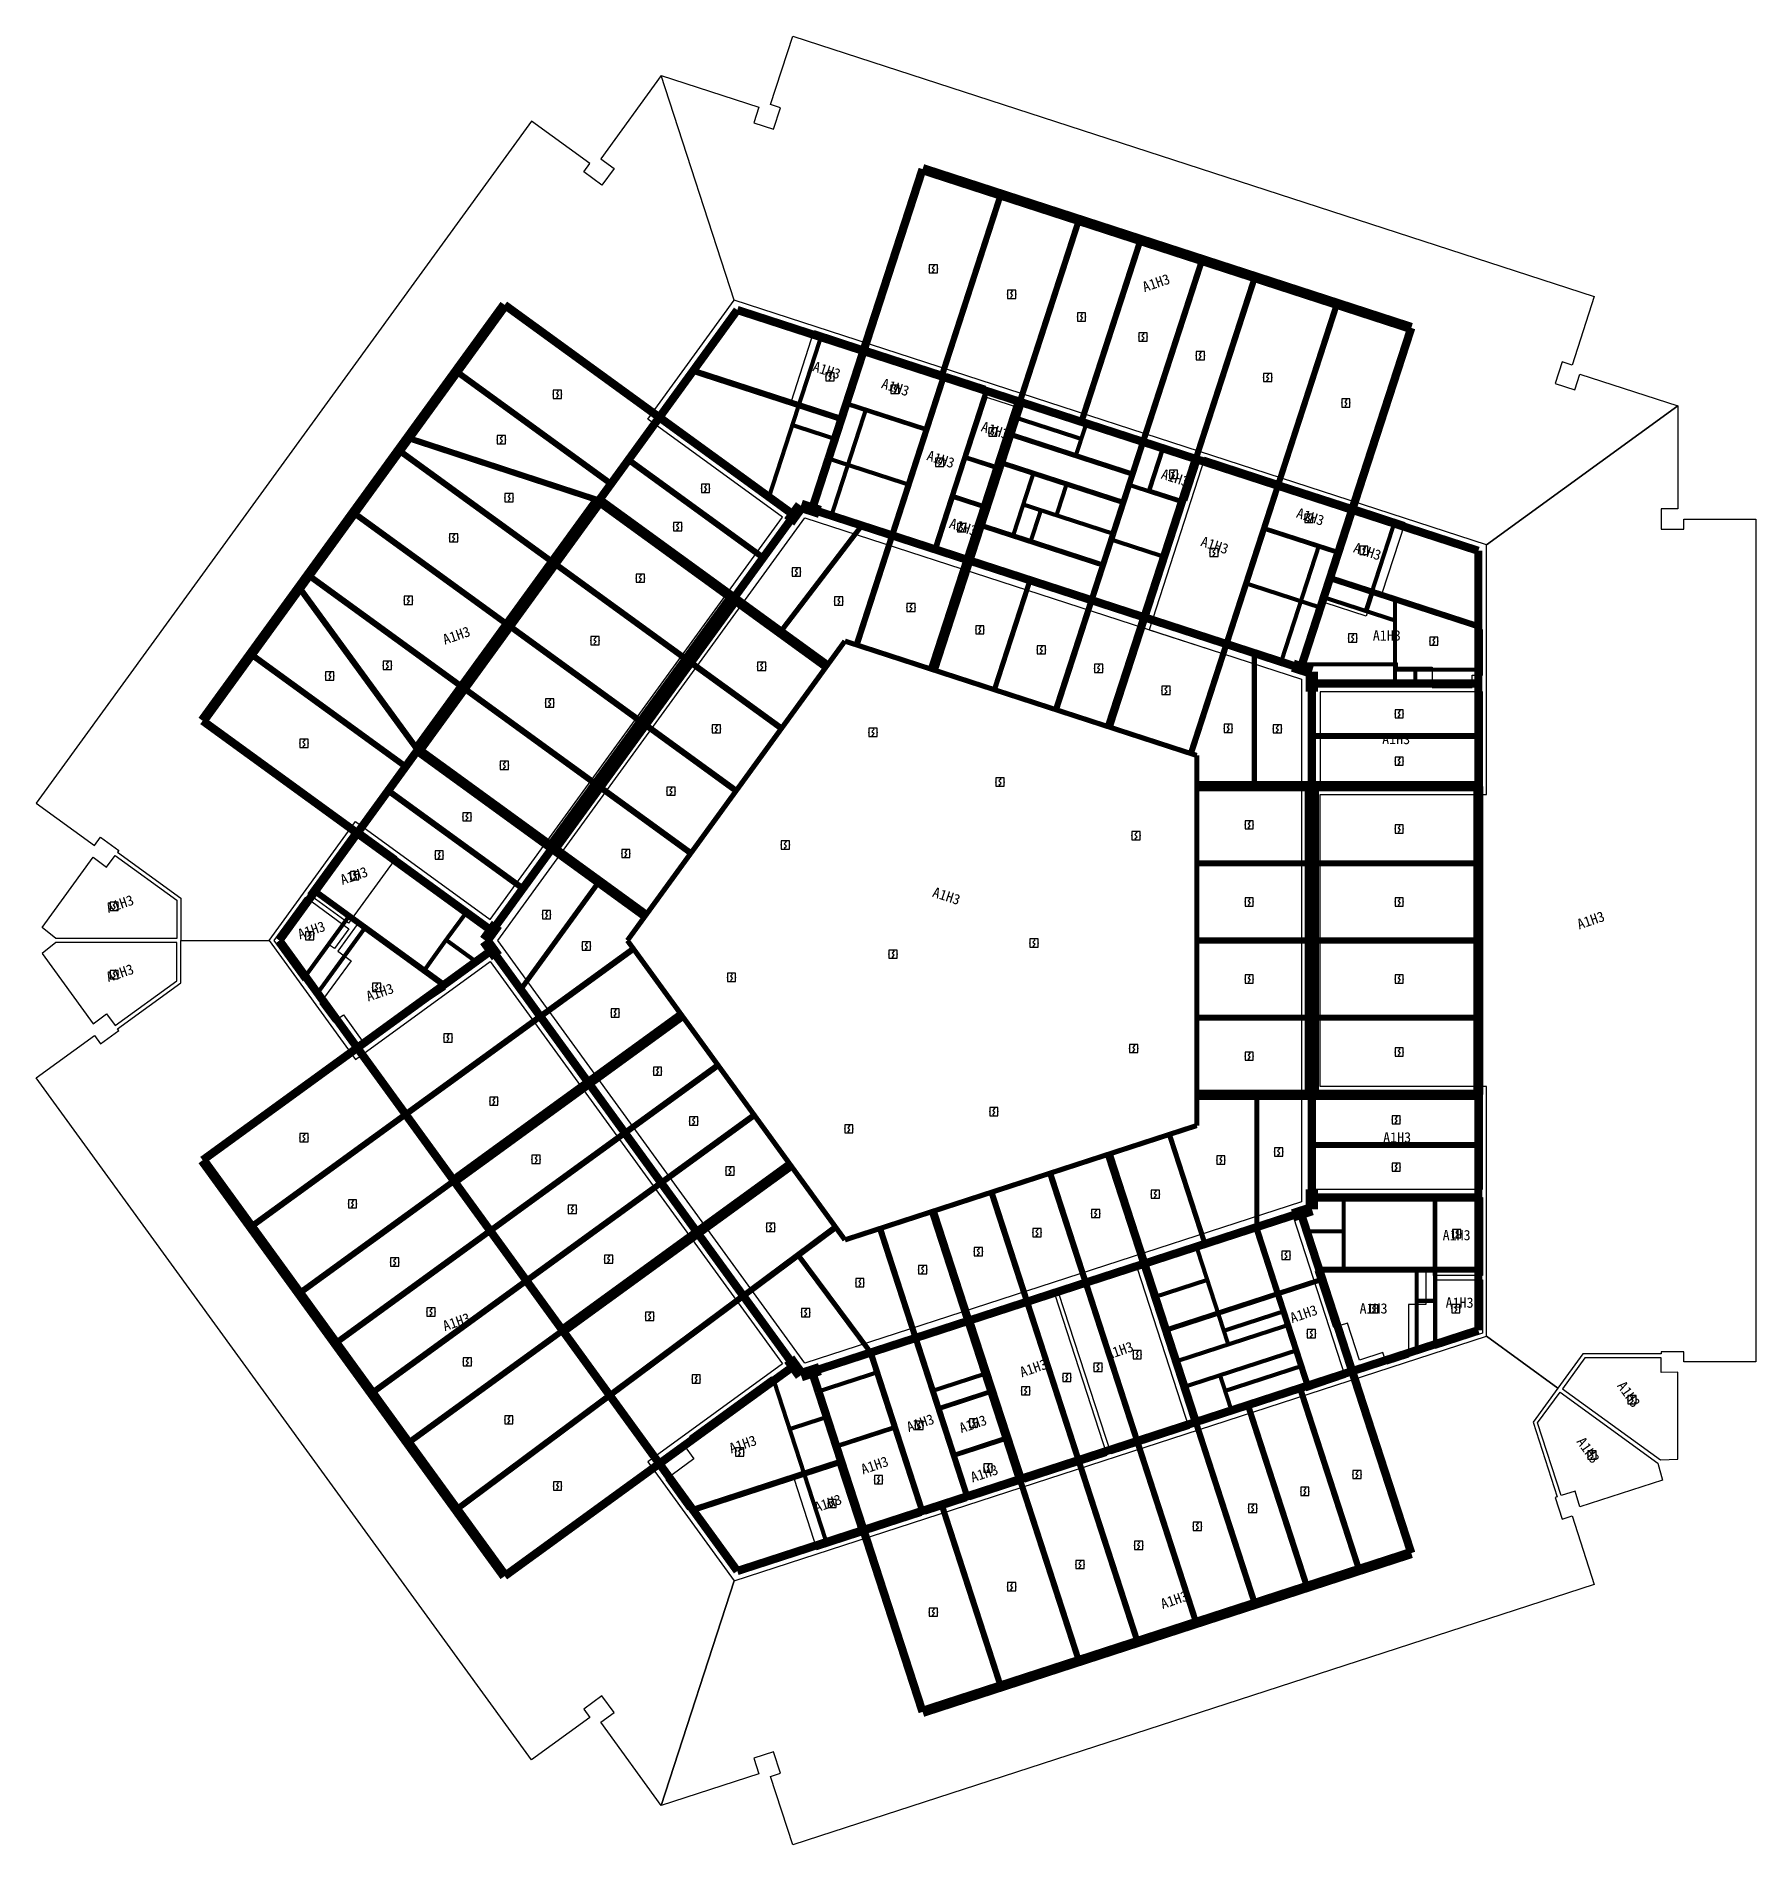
# Model space of a CAD drawing. Header units: millimetres. Extents: x -88739 to 368410, y -228718 to 266592.
# Drawn here: x 219999 to 303663, y -43984 to 43984 of the extents above; entities that cross this region are included whole.
import ezdxf
from ezdxf.enums import TextEntityAlignment as Align

# ---------------------------------------------------------------- set-up
doc = ezdxf.new("R2010")
doc.units = ezdxf.units.MM
doc.header["$LTSCALE"] = 1000
doc.header["$MEASUREMENT"] = 0
doc.layers.get('0').update_dxf_attribs({"color": 8})
for name, color, linetype in [('beam-concrete-1000mm', 7, 'Continuous'), ('beam-concrete-100mm', 7, 'Continuous'), ('beam-concrete-400mm', 7, 'Continuous'), ('beam-concrete-500mm', 7, 'Continuous'), ('beam-concrete-600mm', 7, 'Continuous'), ('beam-concrete-700mm', 7, 'Continuous'), ('beam-concrete-800mm', 7, 'Continuous'), ('beam-concrete-900mm', 7, 'Continuous'), ('E-EQUIP', 4, 'Continuous'), ('Timeislife-Room', 6, 'Continuous'), ('wall', 53, 'Continuous')]:
    doc.layers.add(name, color=color, linetype=linetype)
doc.styles.add('XC00', font='SimSun.ttf')

msp = doc.modelspace()

# ---------------------------------------------------------------- texts
at = {"layer": 'Timeislife-Room', "style": 'XC00'}
for rotation, p in [(18.87165, (274486, 31984)), (342, (258464, 27734)), (342, (261804, 26906)), (342, (266653, 24808)), (342, (264011, 23405)), (342, (275412, 22503)), (342, (265104, 20104)), (342, (281991, 20608)), (342, (277338, 19224)), (342, (284766, 18920)), (18.87165, (240446, 14839)), (18.87165, (235462, 3151)), (18.87165, (224076, 1779)), (342, (264288, 2164)), (18.87165, (233393, 502)), (18.87165, (295633, 985)), (18.87165, (224076, -1581)), (18.87165, (236722, -2521)), (18.87165, (240446, -18552)), (18.87165, (281666, -18161)), (18.87165, (272709, -19943)), (18.87165, (268519, -20797)), (305.12835, (297482, -22072)), (18.87165, (263014, -23468)), (18.87165, (265574, -23517)), (18.87165, (254379, -24502)), (305.12835, (295507, -24790)), (18.87165, (260791, -25524)), (18, (266126, -25917)), (18.87165, (258521, -27371)), (18.87165, (275369, -32071))]:
    msp.add_text('A1H3', height=500, rotation=rotation, dxfattribs=at).set_placement(p, align=Align.MIDDLE)
for p in [(285709, 14834), (286163, 9797), (286210, -9579), (289106, -14333), (289250, -17617), (285065, -17899)]:
    msp.add_text('A1H3', height=500, dxfattribs=at).set_placement(p, align=Align.MIDDLE)

# ---------------------------------------------------------------- blocks, each defined once
blk = doc.blocks.new('FA-08-智能型点型感烟探测器')
at = {"color": 6}
for p, q in [((0.53, 1.59), (-0.53, 0.53)), ((-0.53, 0.53), (0.53, -0.53)), ((-0.53, -1.59), (0.53, -0.53))]:
    blk.add_line(p, q, dxfattribs=at)
blk.add_lwpolyline([(-2, -2), (2, -2), (2, 2), (-2, 2)], close=True)
for p in [(-2, 0), (0, 2), (2, 0), (0, -2)]:
    blk.add_point(p)

# ---------------------------------------------------------------- linework, layer by layer
at = {"layer": 'beam-concrete-1000mm'}
for points in [[(260249, 28673, 400, 400, 0), (264053, 27437, 400, 400, 0)], [(263312, 24839, 300, 300, 0), (264145, 27407, 300, 300, 0)], [(264053, 27437, 400, 400, 0), (264145, 27407, 400, 400, 0)], [(264145, 27407, 400, 400, 0), (266237, 26727, 400, 400, 0)], [(266237, 26727, 400, 400, 0), (267857, 26201, 400, 400, 0)], [(267612, 25445, 500, 500, 0), (267857, 26201, 500, 500, 0)], [(267857, 26201, 400, 400, 0), (270853, 25228, 400, 400, 0)], [(267347, 24632, 500, 500, 0), (267612, 25445, 500, 500, 0)], [(262447, 22173, 300, 300, 0), (263312, 24839, 300, 300, 0)], [(266899, 23253, 500, 500, 0), (267347, 24632, 500, 500, 0)], [(270853, 25228, 400, 400, 0), (271091, 25150, 400, 400, 0)], [(271091, 25150, 400, 400, 0), (273849, 24254, 400, 400, 0)], [(273339, 22685, 300, 300, 0), (273849, 24254, 300, 300, 0)], [(273849, 24254, 400, 400, 0), (274806, 23943, 400, 400, 0)], [(274806, 23943, 400, 400, 0), (276417, 23420, 400, 400, 0)], [(266188, 21062, 500, 500, 0), (266806, 22964, 500, 500, 0)], [(266806, 22964, 500, 500, 0), (266899, 23253, 500, 500, 0)], [(276417, 23420, 400, 400, 0), (280411, 22122, 400, 400, 0)], [(261645, 19703, 300, 300, 0), (262447, 22173, 300, 300, 0)], [(272891, 21306, 300, 300, 0), (273169, 22162, 300, 300, 0)], [(273169, 22162, 300, 300, 0), (273339, 22685, 300, 300, 0)], [(279731, 20030, 300, 300, 0), (280411, 22122, 300, 300, 0)], [(280411, 22122, 400, 400, 0), (284025, 20948, 400, 400, 0)], [(245175, 18367, 600, 600, 0), (247379, 21401, 600, 600, 0)], [(247379, 21401, 500, 500, 0), (253932, 16640, 500, 500, 0)], [(265910, 20209, 500, 500, 0), (266188, 21062, 500, 500, 0)], [(272397, 19784, 300, 300, 0), (272891, 21306, 300, 300, 0)], [(265354, 18497, 500, 500, 0), (265910, 20209, 500, 500, 0)], [(259916, 14376, 300, 300, 0), (261645, 19703, 300, 300, 0)], [(271902, 18262, 300, 300, 0), (272304, 19499, 300, 300, 0)], [(272304, 19499, 300, 300, 0), (272397, 19784, 300, 300, 0)], [(278866, 17367, 300, 300, 0), (279731, 20030, 300, 300, 0)], [(242971, 15334, 600, 600, 0), (245175, 18367, 600, 600, 0)], [(245175, 18367, 300, 300, 0), (251728, 13606, 300, 300, 0)], [(263624, 13171, 500, 500, 0), (265354, 18497, 500, 500, 0)], [(271346, 16551, 300, 300, 0), (271902, 18262, 300, 300, 0)], [(251728, 13606, 700, 700, 0), (253932, 16640, 700, 700, 0)], [(253932, 16640, 500, 500, 0), (256197, 14994, 500, 500, 0)], [(277908, 14418, 300, 300, 0), (278866, 17367, 300, 300, 0)], [(269615, 11225, 300, 300, 0), (271346, 16551, 300, 300, 0)], [(272183, 10390, 400, 400, 0), (273914, 15716, 400, 400, 0)], [(240767, 12300, 600, 600, 0), (242971, 15334, 600, 600, 0)], [(242971, 15334, 300, 300, 0), (249524, 10573, 300, 300, 0)], [(256197, 14994, 500, 500, 0), (258463, 13349, 500, 500, 0)], [(276178, 9092, 300, 300, 0), (277908, 14418, 300, 300, 0)], [(249524, 10573, 700, 700, 0), (251728, 13606, 700, 700, 0)], [(251728, 13606, 300, 300, 0), (256258, 10315, 300, 300, 0)], [(238562, 9266, 600, 600, 0), (240767, 12300, 600, 600, 0)], [(240767, 12300, 300, 300, 0), (247320, 7539, 300, 300, 0)], [(247320, 7539, 700, 700, 0), (249524, 10573, 700, 700, 0)], [(249524, 10573, 300, 300, 0), (254054, 7281, 300, 300, 0)], [(238562, 9266, 500, 500, 0), (245115, 4505, 500, 500, 0)], [(245115, 4505, 700, 700, 0), (247320, 7539, 700, 700, 0)], [(247320, 7539, 300, 300, 0), (251850, 4247, 300, 300, 0)], [(276463, 7500, 500, 500, 0), (279263, 7500, 500, 500, 0)], [(279263, 7500, 500, 500, 0), (282063, 7500, 500, 500, 0)], [(282063, 3750, 700, 700, 0), (282063, 7500, 700, 700, 0)], [(282063, 7500, 500, 500, 0), (290163, 7500, 500, 500, 0)], [(290163, 3750, 500, 500, 0), (290163, 7500, 500, 500, 0)], [(245115, 4505, 500, 500, 0), (247381, 2859, 500, 500, 0)], [(276463, 3750, 300, 300, 0), (282063, 3750, 300, 300, 0)], [(282063, 0, 700, 700, 0), (282063, 3750, 700, 700, 0)], [(282063, 3750, 300, 300, 0), (290163, 3750, 300, 300, 0)], [(290163, 0, 500, 500, 0), (290163, 3750, 500, 500, 0)], [(247381, 2859, 500, 500, 0), (249646, 1213, 500, 500, 0)], [(276463, 0, 300, 300, 0), (282063, 0, 300, 300, 0)], [(282063, -3750, 700, 700, 0), (282063, 0, 700, 700, 0)], [(282063, 0, 300, 300, 0), (290163, 0, 300, 300, 0)], [(290163, -3750, 500, 500, 0), (290163, 0, 500, 500, 0)], [(242413, -785, 400, 400, 0), (243573, -2382, 400, 400, 0)], [(244528, -3696, 300, 300, 0), (249058, -404, 300, 300, 0)], [(243573, -2382, 400, 400, 0), (244528, -3696, 400, 400, 0)], [(244528, -3696, 400, 400, 0), (246879, -6932, 400, 400, 0)], [(246879, -6932, 500, 500, 0), (251409, -3640, 500, 500, 0)], [(282063, -7500, 700, 700, 0), (282063, -3750, 700, 700, 0)], [(290163, -7500, 500, 500, 0), (290163, -3750, 500, 500, 0)], [(237975, -8457, 300, 300, 0), (244528, -3696, 300, 300, 0)], [(276463, -3750, 300, 300, 0), (282063, -3750, 300, 300, 0)], [(282063, -3750, 300, 300, 0), (290163, -3750, 300, 300, 0)], [(235623, -5221, 400, 400, 0), (237975, -8457, 400, 400, 0)], [(248642, -9359, 300, 300, 0), (253173, -6067, 300, 300, 0)], [(240326, -11693, 500, 500, 0), (246879, -6932, 500, 500, 0)], [(246879, -6932, 400, 400, 0), (248642, -9359, 400, 400, 0)], [(276463, -7500, 500, 500, 0), (279382, -7500, 500, 500, 0)], [(279382, -7500, 500, 500, 0), (282063, -7500, 500, 500, 0)], [(282063, -7500, 500, 500, 0), (290163, -7500, 500, 500, 0)], [(237975, -8457, 400, 400, 0), (240326, -11693, 400, 400, 0)], [(250405, -11786, 300, 300, 0), (254936, -8494, 300, 300, 0)], [(242089, -14120, 300, 300, 0), (248642, -9359, 300, 300, 0)], [(248642, -9359, 400, 400, 0), (250405, -11786, 400, 400, 0)], [(272183, -10390, 400, 400, 0), (273914, -15716, 400, 400, 0)], [(252169, -14213, 500, 500, 0), (256699, -10922, 500, 500, 0)], [(269330, -11317, 300, 300, 0), (271061, -16643, 300, 300, 0)], [(240326, -11693, 400, 400, 0), (242089, -14120, 400, 400, 0)], [(243852, -16547, 300, 300, 0), (250405, -11786, 300, 300, 0)], [(250405, -11786, 400, 400, 0), (252169, -14213, 400, 400, 0)], [(266477, -12244, 300, 300, 0), (268207, -17570, 300, 300, 0)], [(263624, -13171, 400, 400, 0), (265354, -18497, 400, 400, 0)], [(279382, -13939, 400, 400, 0), (281140, -13368, 400, 400, 0)], [(242089, -14120, 400, 400, 0), (243852, -16547, 400, 400, 0)], [(245616, -18974, 500, 500, 0), (252169, -14213, 500, 500, 0)], [(252169, -14213, 400, 400, 0), (254402, -17287, 400, 400, 0)], [(257070, -15301, 300, 300, 0), (258894, -13943, 300, 300, 0)], [(261056, -14006, 300, 300, 0), (262786, -19332, 300, 300, 0)], [(276862, -14758, 400, 400, 0), (279382, -13939, 400, 400, 0)], [(273914, -15716, 400, 400, 0), (276450, -14892, 400, 400, 0)], [(276450, -14892, 400, 400, 0), (276862, -14758, 400, 400, 0)], [(254402, -17287, 300, 300, 0), (257070, -15301, 300, 300, 0)], [(271061, -16643, 400, 400, 0), (273914, -15716, 400, 400, 0)], [(273914, -15716, 400, 400, 0), (274439, -17332, 400, 400, 0)], [(243852, -16547, 400, 400, 0), (245616, -18974, 400, 400, 0)], [(268207, -17570, 400, 400, 0), (271061, -16643, 400, 400, 0)], [(271061, -16643, 300, 300, 0), (273564, -24347, 300, 300, 0)], [(247904, -22123, 300, 300, 0), (254402, -17287, 300, 300, 0)], [(254402, -17287, 400, 400, 0), (256635, -20360, 400, 400, 0)], [(265354, -18497, 400, 400, 0), (268207, -17570, 400, 400, 0)], [(268207, -17570, 300, 300, 0), (270710, -25274, 300, 300, 0)], [(274439, -17332, 400, 400, 0), (274964, -18948, 400, 400, 0)], [(262786, -19332, 400, 400, 0), (265354, -18497, 400, 400, 0)], [(265354, -18497, 400, 400, 0), (266189, -21065, 400, 400, 0)], [(245616, -18974, 400, 400, 0), (247904, -22123, 400, 400, 0)], [(260599, -20042, 400, 400, 0), (262786, -19332, 400, 400, 0)], [(262786, -19332, 300, 300, 0), (263621, -21900, 300, 300, 0)], [(274964, -18948, 400, 400, 0), (275459, -20471, 400, 400, 0)], [(258128, -20845, 400, 400, 0), (260599, -20042, 400, 400, 0)], [(266189, -21065, 400, 400, 0), (266465, -21917, 400, 400, 0)], [(275459, -20471, 400, 400, 0), (275861, -21708, 400, 400, 0)], [(281885, -21643, 400, 400, 0), (284025, -20948, 400, 400, 0)], [(247904, -22123, 400, 400, 0), (250318, -25446, 400, 400, 0)], [(263621, -21900, 300, 300, 0), (263897, -22751, 300, 300, 0)], [(266465, -21917, 400, 400, 0), (267212, -24215, 400, 400, 0)], [(275861, -21708, 400, 400, 0), (276417, -23420, 400, 400, 0)], [(278953, -22596, 400, 400, 0), (281489, -21772, 400, 400, 0)], [(281489, -21772, 400, 400, 0), (281885, -21643, 400, 400, 0)], [(263897, -22751, 300, 300, 0), (264644, -25049, 300, 300, 0)], [(276417, -23420, 400, 400, 0), (278152, -22856, 400, 400, 0)], [(278152, -22856, 400, 400, 0), (278953, -22596, 400, 400, 0)], [(273564, -24347, 400, 400, 0), (276417, -23420, 400, 400, 0)], [(267212, -24215, 400, 400, 0), (267857, -26201, 400, 400, 0)], [(270710, -25274, 400, 400, 0), (273564, -24347, 400, 400, 0)], [(264644, -25049, 300, 300, 0), (265289, -27035, 300, 300, 0)], [(267857, -26201, 400, 400, 0), (270710, -25274, 400, 400, 0)], [(265289, -27035, 400, 400, 0), (267857, -26201, 400, 400, 0)], [(263102, -27746, 400, 400, 0), (264053, -27437, 400, 400, 0)], [(264053, -27437, 400, 400, 0), (265289, -27035, 400, 400, 0)], [(260249, -28673, 400, 400, 0), (263102, -27746, 400, 400, 0)]]:
    msp.add_lwpolyline(points, format="xyseb", dxfattribs=at)
at = {"layer": 'beam-concrete-100mm'}
msp.add_lwpolyline([(282063, -12500, 100, 100, 0), (283609, -12500, 100, 100, 0)], format="xyseb", dxfattribs=at)
at = {"layer": 'beam-concrete-400mm'}
for points in [[(257103, 26038, 200, 200, 0), (258178, 29346, 200, 200, 0)], [(259491, 23133, 200, 200, 0), (260357, 25799, 200, 200, 0)], [(267612, 25445, 200, 200, 0), (270845, 24395, 200, 200, 0)], [(256789, 25070, 200, 200, 0), (258860, 24397, 200, 200, 0)], [(274126, 21851, 200, 200, 0), (274806, 23943, 200, 200, 0)], [(258688, 20663, 200, 200, 0), (259491, 23133, 200, 200, 0)], [(265185, 23491, 200, 200, 0), (266806, 22964, 200, 200, 0)], [(273169, 22162, 200, 200, 0), (274126, 21851, 200, 200, 0)], [(264567, 21589, 200, 200, 0), (266188, 21062, 200, 200, 0)], [(274126, 21851, 200, 200, 0), (275737, 21327, 200, 200, 0)], [(284987, 16964, 200, 200, 0), (286066, 20284, 200, 200, 0)], [(272304, 19499, 200, 200, 0), (274872, 18664, 200, 200, 0)], [(281528, 16502, 200, 200, 0), (282393, 19165, 200, 200, 0)], [(282642, 16691, 200, 200, 0), (284683, 16028, 200, 200, 0)], [(284683, 16028, 200, 200, 0), (284987, 16964, 200, 200, 0)], [(280570, 13553, 200, 200, 0), (281528, 16502, 200, 200, 0)], [(284683, 16028, 200, 200, 0), (286112, 15564, 200, 200, 0)], [(287094, 12500, 200, 200, 0), (287094, 13171, 200, 200, 0)], [(239941, 30, 200, 200, 0), (241396, -1027, 200, 200, 0)], [(288063, -16011, 200, 200, 0), (288063, -12500, 200, 200, 0)], [(281816, -14150, 200, 200, 0), (283609, -14150, 200, 200, 0)], [(287166, -17527, 200, 200, 0), (288063, -17527, 200, 200, 0)], [(277779, -18982, 200, 200, 0), (280711, -18029, 200, 200, 0)], [(258058, -21932, 200, 200, 0), (260912, -21005, 200, 200, 0)], [(263621, -21900, 200, 200, 0), (266189, -21065, 200, 200, 0)], [(277843, -21905, 200, 200, 0), (281576, -20692, 200, 200, 0)], [(263897, -22751, 200, 200, 0), (266465, -21917, 200, 200, 0)], [(256656, -23764, 200, 200, 0), (258463, -23177, 200, 200, 0)], [(258923, -24593, 200, 200, 0), (261776, -23665, 200, 200, 0)], [(264644, -25049, 200, 200, 0), (267212, -24215, 200, 200, 0)], [(257361, -25932, 200, 200, 0), (258442, -29260, 200, 200, 0)]]:
    msp.add_lwpolyline(points, format="xyseb", dxfattribs=at)
at = {"layer": 'beam-concrete-500mm'}
for points in [[(259415, 26105, 200, 200, 0), (260357, 25799, 200, 200, 0)], [(260357, 25799, 200, 200, 0), (263312, 24839, 200, 200, 0)], [(270845, 24395, 200, 200, 0), (271091, 25150, 200, 200, 0)], [(270581, 23581, 200, 200, 0), (270845, 24395, 200, 200, 0)], [(258548, 23439, 200, 200, 0), (259491, 23133, 200, 200, 0)], [(259491, 23133, 200, 200, 0), (262447, 22173, 200, 200, 0)], [(268022, 21206, 200, 200, 0), (268516, 22727, 200, 200, 0)], [(269639, 20680, 200, 200, 0), (270133, 22202, 200, 200, 0)], [(267527, 19684, 200, 200, 0), (268022, 21206, 200, 200, 0)], [(268022, 21206, 200, 200, 0), (268878, 20927, 200, 200, 0)], [(268383, 19406, 200, 200, 0), (268878, 20927, 200, 200, 0)], [(268878, 20927, 200, 200, 0), (269639, 20680, 200, 200, 0)], [(269639, 20680, 200, 200, 0), (272397, 19784, 200, 200, 0)], [(279731, 20030, 200, 200, 0), (282393, 19165, 200, 200, 0)], [(282393, 19165, 200, 200, 0), (283345, 18855, 200, 200, 0)], [(278866, 17367, 200, 200, 0), (281528, 16502, 200, 200, 0)], [(281528, 16502, 200, 200, 0), (282480, 16192, 200, 200, 0)], [(281584, 13434, 200, 200, 0), (286112, 13434, 200, 200, 0)], [(286112, 13171, 200, 200, 0), (287094, 13171, 200, 200, 0)], [(287094, 13171, 200, 200, 0), (290163, 13171, 200, 200, 0)], [(233095, -1740, 200, 200, 0), (235224, 1190, 200, 200, 0)], [(239941, 30, 200, 200, 0), (240930, 1365, 200, 200, 0)], [(233689, -2559, 200, 200, 0), (236002, 625, 200, 200, 0)], [(238876, -1463, 200, 200, 0), (239941, 30, 200, 200, 0)], [(283609, -14150, 200, 200, 0), (283609, -12500, 200, 200, 0)], [(283609, -16011, 200, 200, 0), (283609, -14150, 200, 200, 0)], [(276450, -14892, 200, 200, 0), (276975, -16508, 200, 200, 0)], [(274439, -17332, 200, 200, 0), (276975, -16508, 200, 200, 0)], [(276975, -16508, 200, 200, 0), (277500, -18124, 200, 200, 0)], [(287166, -17527, 200, 200, 0), (287166, -16011, 200, 200, 0)], [(288063, -17527, 200, 200, 0), (288063, -16011, 200, 200, 0)], [(287166, -19927, 200, 200, 0), (287166, -17527, 200, 200, 0)], [(288063, -19636, 200, 200, 0), (288063, -17527, 200, 200, 0)], [(277500, -18124, 200, 200, 0), (277779, -18982, 200, 200, 0)], [(277779, -18982, 200, 200, 0), (277995, -19647, 200, 200, 0)], [(277995, -19647, 200, 200, 0), (280927, -18695, 200, 200, 0)], [(275459, -20471, 200, 200, 0), (277995, -19647, 200, 200, 0)], [(277596, -21144, 200, 200, 0), (281329, -19931, 200, 200, 0)], [(275861, -21708, 200, 200, 0), (277596, -21144, 200, 200, 0)], [(277596, -21144, 200, 200, 0), (277843, -21905, 200, 200, 0)], [(277843, -21905, 200, 200, 0), (278152, -22856, 200, 200, 0)]]:
    msp.add_lwpolyline(points, format="xyseb", dxfattribs=at)
at = {"layer": 'beam-concrete-600mm'}
for points in [[(256789, 25070, 200, 200, 0), (257103, 26038, 200, 200, 0)], [(255652, 21571, 200, 200, 0), (256789, 25070, 200, 200, 0)], [(267347, 24632, 250, 250, 0), (270581, 23581, 250, 250, 0)], [(266899, 23253, 250, 250, 0), (268516, 22727, 250, 250, 0)], [(270581, 23581, 250, 250, 0), (273339, 22685, 250, 250, 0)], [(268516, 22727, 250, 250, 0), (270133, 22202, 250, 250, 0)], [(270133, 22202, 250, 250, 0), (272891, 21306, 250, 250, 0)], [(256197, 14994, 250, 250, 0), (260167, 20183, 250, 250, 0)], [(265910, 20209, 250, 250, 0), (267527, 19684, 250, 250, 0)], [(267527, 19684, 250, 250, 0), (268383, 19406, 250, 250, 0)], [(268383, 19406, 250, 250, 0), (271902, 18262, 250, 250, 0)], [(266620, 12198, 250, 250, 0), (268350, 17524, 250, 250, 0)], [(286112, 15564, 200, 200, 0), (286112, 16598, 200, 200, 0)], [(286112, 13434, 200, 200, 0), (286112, 15564, 200, 200, 0)], [(279263, 7500, 250, 250, 0), (279263, 13978, 250, 250, 0)], [(286112, 13171, 200, 200, 0), (286112, 13434, 200, 200, 0)], [(286112, 12500, 200, 200, 0), (286112, 13171, 200, 200, 0)], [(243573, -2382, 250, 250, 0), (247381, 2859, 250, 250, 0)], [(279382, -13939, 250, 250, 0), (279382, -7500, 250, 250, 0)], [(275132, -9432, 250, 250, 0), (276862, -14758, 250, 250, 0)], [(257070, -15301, 250, 250, 0), (260599, -20042, 250, 250, 0)], [(255888, -21400, 200, 200, 0), (256656, -23764, 200, 200, 0)], [(256656, -23764, 200, 200, 0), (257361, -25932, 200, 200, 0)]]:
    msp.add_lwpolyline(points, format="xyseb", dxfattribs=at)
at = {"layer": 'beam-concrete-700mm'}
for points in [[(264053, 27437, 300, 300, 0), (266927, 36282, 300, 300, 0)], [(267857, 26201, 300, 300, 0), (270731, 35046, 300, 300, 0)], [(270853, 25228, 300, 300, 0), (273727, 34072, 300, 300, 0)], [(273849, 24254, 300, 300, 0), (276723, 33099, 300, 300, 0)], [(276417, 23420, 300, 300, 0), (279291, 32265, 300, 300, 0)], [(280411, 22122, 300, 300, 0), (283285, 30967, 300, 300, 0)], [(240443, 27677, 300, 300, 0), (247967, 22210, 300, 300, 0)], [(265185, 23491, 250, 250, 0), (266237, 26727, 250, 250, 0)], [(237651, 23834, 300, 300, 0), (245175, 18367, 300, 300, 0)], [(238092, 24441, 300, 300, 0), (247379, 21401, 300, 300, 0)], [(248816, 23379, 300, 300, 0), (255369, 18618, 300, 300, 0)], [(264567, 21589, 250, 250, 0), (265185, 23491, 250, 250, 0)], [(263734, 19024, 250, 250, 0), (264567, 21589, 250, 250, 0)], [(235447, 20800, 300, 300, 0), (242971, 15334, 300, 300, 0)], [(233243, 17766, 300, 300, 0), (240767, 12300, 300, 300, 0)], [(232802, 17159, 300, 300, 0), (238562, 9266, 300, 300, 0)], [(258463, 13349, 250, 250, 0), (259344, 14562, 250, 250, 0)], [(259344, 14562, 250, 250, 0), (259916, 14376, 250, 250, 0)], [(259916, 14376, 250, 250, 0), (263624, 13171, 250, 250, 0)], [(230451, 13923, 300, 300, 0), (237975, 8457, 300, 300, 0)], [(256258, 10315, 250, 250, 0), (258463, 13349, 250, 250, 0)], [(263624, 13171, 250, 250, 0), (266620, 12198, 250, 250, 0)], [(266620, 12198, 250, 250, 0), (269615, 11225, 250, 250, 0)], [(269615, 11225, 250, 250, 0), (272183, 10390, 250, 250, 0)], [(254054, 7281, 250, 250, 0), (256258, 10315, 250, 250, 0)], [(272183, 10390, 250, 250, 0), (276178, 9092, 250, 250, 0)], [(282063, 9944, 300, 300, 0), (290163, 9944, 300, 300, 0)], [(276178, 9092, 250, 250, 0), (276463, 9000, 250, 250, 0)], [(276463, 7500, 250, 250, 0), (276463, 9000, 250, 250, 0)], [(237126, 7289, 300, 300, 0), (243679, 2527, 300, 300, 0)], [(251850, 4247, 250, 250, 0), (254054, 7281, 250, 250, 0)], [(276463, 3750, 250, 250, 0), (276463, 7500, 250, 250, 0)], [(249646, 1213, 250, 250, 0), (251850, 4247, 250, 250, 0)], [(276463, 0, 250, 250, 0), (276463, 3750, 250, 250, 0)], [(248764, 0, 250, 250, 0), (249646, 1213, 250, 250, 0)], [(248764, 0, 250, 250, 0), (249058, -404, 250, 250, 0)], [(276463, -3750, 250, 250, 0), (276463, 0, 250, 250, 0)], [(249058, -404, 250, 250, 0), (251409, -3640, 250, 250, 0)], [(251409, -3640, 250, 250, 0), (253173, -6067, 250, 250, 0)], [(276463, -7500, 250, 250, 0), (276463, -3750, 250, 250, 0)], [(253173, -6067, 250, 250, 0), (254936, -8494, 250, 250, 0)], [(276463, -9000, 250, 250, 0), (276463, -7500, 250, 250, 0)], [(230451, -13923, 300, 300, 0), (237975, -8457, 300, 300, 0)], [(254936, -8494, 250, 250, 0), (256699, -10922, 250, 250, 0)], [(272183, -10390, 250, 250, 0), (275132, -9432, 250, 250, 0)], [(275132, -9432, 250, 250, 0), (276463, -9000, 250, 250, 0)], [(269330, -11317, 250, 250, 0), (272183, -10390, 250, 250, 0)], [(282063, -9944, 300, 300, 0), (290163, -9944, 300, 300, 0)], [(256699, -10922, 250, 250, 0), (258894, -13943, 250, 250, 0)], [(266477, -12244, 250, 250, 0), (269330, -11317, 250, 250, 0)], [(232802, -17159, 300, 300, 0), (240326, -11693, 300, 300, 0)], [(263624, -13171, 250, 250, 0), (266477, -12244, 250, 250, 0)], [(261056, -14006, 250, 250, 0), (263624, -13171, 250, 250, 0)], [(234565, -19587, 300, 300, 0), (242089, -14120, 300, 300, 0)], [(258894, -13943, 250, 250, 0), (259344, -14562, 250, 250, 0)], [(259344, -14562, 250, 250, 0), (261056, -14006, 250, 250, 0)], [(279382, -13939, 250, 250, 0), (280432, -17171, 250, 250, 0)], [(236329, -22014, 300, 300, 0), (243852, -16547, 300, 300, 0)], [(280432, -17171, 250, 250, 0), (282572, -16476, 250, 250, 0)], [(277500, -18124, 250, 250, 0), (280432, -17171, 250, 250, 0)], [(280432, -17171, 250, 250, 0), (280711, -18029, 250, 250, 0)], [(274964, -18948, 250, 250, 0), (277500, -18124, 250, 250, 0)], [(280711, -18029, 250, 250, 0), (280927, -18695, 250, 250, 0)], [(238092, -24441, 300, 300, 0), (245616, -18974, 300, 300, 0)], [(280927, -18695, 250, 250, 0), (281329, -19931, 250, 250, 0)], [(260599, -20042, 300, 300, 0), (260912, -21005, 300, 300, 0)], [(281329, -19931, 250, 250, 0), (281576, -20692, 250, 250, 0)], [(260912, -21005, 300, 300, 0), (261776, -23665, 300, 300, 0)], [(281576, -20692, 250, 250, 0), (281885, -21643, 250, 250, 0)], [(240443, -27677, 300, 300, 0), (247904, -22123, 300, 300, 0)], [(281489, -21772, 300, 300, 0), (284363, -30616, 300, 300, 0)], [(278953, -22596, 300, 300, 0), (281827, -31441, 300, 300, 0)], [(261776, -23665, 300, 300, 0), (263102, -27746, 300, 300, 0)], [(276417, -23420, 300, 300, 0), (279291, -32265, 300, 300, 0)], [(273564, -24347, 300, 300, 0), (276437, -33192, 300, 300, 0)], [(270710, -25274, 300, 300, 0), (273584, -34119, 300, 300, 0)], [(267857, -26201, 300, 300, 0), (270731, -35046, 300, 300, 0)], [(264053, -27437, 300, 300, 0), (266927, -36282, 300, 300, 0)]]:
    msp.add_lwpolyline(points, format="xyseb", dxfattribs=at)
at = {"layer": 'beam-concrete-800mm'}
for points in [[(260249, 28673, 400, 400, 0), (263123, 37518, 400, 400, 0)], [(242794, 30913, 400, 400, 0), (250318, 25446, 400, 400, 0)], [(251962, 27708, 400, 400, 0), (254111, 30667, 400, 400, 0)], [(254111, 30667, 400, 400, 0), (258178, 29346, 400, 400, 0)], [(284025, 20948, 400, 400, 0), (286899, 29792, 400, 400, 0)], [(258178, 29346, 400, 400, 0), (260249, 28673, 400, 400, 0)], [(259415, 26105, 400, 400, 0), (260249, 28673, 400, 400, 0)], [(250318, 25446, 400, 400, 0), (251962, 27708, 400, 400, 0)], [(251962, 27708, 300, 300, 0), (257103, 26038, 300, 300, 0)], [(248816, 23379, 400, 400, 0), (250318, 25446, 400, 400, 0)], [(250318, 25446, 400, 400, 0), (255652, 21571, 400, 400, 0)], [(257103, 26038, 300, 300, 0), (259174, 25365, 300, 300, 0)], [(258860, 24397, 400, 400, 0), (259174, 25365, 400, 400, 0)], [(259174, 25365, 400, 400, 0), (259415, 26105, 400, 400, 0)], [(258548, 23439, 400, 400, 0), (258860, 24397, 400, 400, 0)], [(247967, 22210, 400, 400, 0), (248816, 23379, 400, 400, 0)], [(257746, 20969, 400, 400, 0), (258548, 23439, 400, 400, 0)], [(275737, 21327, 400, 400, 0), (276417, 23420, 400, 400, 0)], [(247379, 21401, 400, 400, 0), (247967, 22210, 400, 400, 0)], [(255652, 21571, 400, 400, 0), (256871, 20685, 400, 400, 0)], [(274872, 18664, 400, 400, 0), (275737, 21327, 400, 400, 0)], [(283345, 18855, 400, 400, 0), (284025, 20948, 400, 400, 0)], [(284025, 20948, 400, 400, 0), (286066, 20284, 400, 400, 0)], [(255369, 18618, 400, 400, 0), (256635, 20360, 400, 400, 0)], [(258128, 20845, 400, 400, 0), (258688, 20663, 400, 400, 0)], [(258688, 20663, 400, 400, 0), (260167, 20183, 400, 400, 0)], [(260167, 20183, 400, 400, 0), (261645, 19703, 400, 400, 0)], [(286066, 20284, 400, 400, 0), (290163, 18953, 400, 400, 0)], [(261645, 19703, 400, 400, 0), (263734, 19024, 400, 400, 0)], [(253932, 16640, 400, 400, 0), (255369, 18618, 400, 400, 0)], [(263734, 19024, 400, 400, 0), (265354, 18497, 400, 400, 0)], [(265354, 18497, 400, 400, 0), (268350, 17524, 400, 400, 0)], [(273914, 15716, 400, 400, 0), (274872, 18664, 400, 400, 0)], [(282946, 17627, 400, 400, 0), (283345, 18855, 400, 400, 0)], [(290163, 15282, 400, 400, 0), (290163, 18953, 400, 400, 0)], [(268350, 17524, 400, 400, 0), (271346, 16551, 400, 400, 0)], [(282642, 16691, 400, 400, 0), (282946, 17627, 400, 400, 0)], [(282946, 17627, 300, 300, 0), (284987, 16964, 300, 300, 0)], [(271346, 16551, 400, 400, 0), (273914, 15716, 400, 400, 0)], [(282480, 16192, 400, 400, 0), (282642, 16691, 400, 400, 0)], [(284987, 16964, 300, 300, 0), (286112, 16598, 300, 300, 0)], [(286112, 16598, 300, 300, 0), (290163, 15282, 300, 300, 0)], [(273914, 15716, 400, 400, 0), (277908, 14418, 400, 400, 0)], [(281584, 13434, 400, 400, 0), (282480, 16192, 400, 400, 0)], [(290163, 13171, 400, 400, 0), (290163, 15282, 400, 400, 0)], [(277908, 14418, 400, 400, 0), (279263, 13978, 400, 400, 0)], [(279263, 13978, 400, 400, 0), (280570, 13553, 400, 400, 0)], [(280570, 13553, 400, 400, 0), (281140, 13368, 400, 400, 0)], [(281522, 13244, 400, 400, 0), (281584, 13434, 400, 400, 0)], [(290163, 12500, 400, 400, 0), (290163, 13171, 400, 400, 0)], [(282063, 12500, 400, 400, 0), (286112, 12500, 400, 400, 0)], [(286112, 12500, 400, 400, 0), (287094, 12500, 400, 400, 0)], [(287094, 12500, 400, 400, 0), (290163, 12500, 400, 400, 0)], [(290163, 9944, 400, 400, 0), (290163, 12500, 400, 400, 0)], [(282063, 9944, 400, 400, 0), (282063, 12098, 400, 400, 0)], [(228100, 10687, 400, 400, 0), (235623, 5221, 400, 400, 0)], [(282063, 7500, 400, 400, 0), (282063, 9944, 400, 400, 0)], [(290163, 7500, 400, 400, 0), (290163, 9944, 400, 400, 0)], [(237975, 8457, 400, 400, 0), (238562, 9266, 400, 400, 0)], [(237126, 7289, 400, 400, 0), (237975, 8457, 400, 400, 0)], [(235623, 5221, 400, 400, 0), (237126, 7289, 400, 400, 0)], [(233569, 2393, 400, 400, 0), (235623, 5221, 400, 400, 0)], [(235623, 5221, 400, 400, 0), (240930, 1365, 400, 400, 0)], [(243679, 2527, 400, 400, 0), (245115, 4505, 400, 400, 0)], [(242413, 785, 400, 400, 0), (243679, 2527, 400, 400, 0)], [(231830, 0, 400, 400, 0), (233569, 2393, 400, 400, 0)], [(233569, 2393, 300, 300, 0), (235224, 1190, 300, 300, 0)], [(235224, 1190, 300, 300, 0), (236002, 625, 300, 300, 0)], [(240930, 1365, 400, 400, 0), (242176, 460, 400, 400, 0)], [(231830, 0, 400, 400, 0), (233095, -1740, 400, 400, 0)], [(236002, 625, 300, 300, 0), (238876, -1463, 300, 300, 0)], [(239836, -2160, 400, 400, 0), (241396, -1027, 400, 400, 0)], [(241396, -1027, 400, 400, 0), (242176, -460, 400, 400, 0)], [(233095, -1740, 400, 400, 0), (233689, -2559, 400, 400, 0)], [(238876, -1463, 300, 300, 0), (239836, -2160, 300, 300, 0)], [(233689, -2559, 400, 400, 0), (235623, -5221, 400, 400, 0)], [(235623, -5221, 400, 400, 0), (239836, -2160, 400, 400, 0)], [(228100, -10687, 400, 400, 0), (235623, -5221, 400, 400, 0)], [(282063, -9944, 400, 400, 0), (282063, -7500, 400, 400, 0)], [(290163, -9944, 400, 400, 0), (290163, -7500, 400, 400, 0)], [(282063, -12098, 400, 400, 0), (282063, -9944, 400, 400, 0)], [(290163, -12500, 400, 400, 0), (290163, -9944, 400, 400, 0)], [(282063, -12500, 400, 400, 0), (283609, -12500, 400, 400, 0)], [(283609, -12500, 400, 400, 0), (288063, -12500, 400, 400, 0)], [(288063, -12500, 400, 400, 0), (290163, -12500, 400, 400, 0)], [(290163, -16011, 400, 400, 0), (290163, -12500, 400, 400, 0)], [(281522, -13244, 400, 400, 0), (281816, -14150, 400, 400, 0)], [(281816, -14150, 400, 400, 0), (282421, -16011, 400, 400, 0)], [(282421, -16011, 400, 400, 0), (282572, -16476, 400, 400, 0)], [(290163, -18953, 400, 400, 0), (290163, -16011, 400, 400, 0)], [(282421, -16011, 300, 300, 0), (283609, -16011, 300, 300, 0)], [(282572, -16476, 400, 400, 0), (284025, -20948, 400, 400, 0)], [(283609, -16011, 300, 300, 0), (287166, -16011, 300, 300, 0)], [(287166, -16011, 300, 300, 0), (288063, -16011, 300, 300, 0)], [(288063, -16011, 300, 300, 0), (290163, -16011, 300, 300, 0)], [(288063, -19636, 400, 400, 0), (290163, -18953, 400, 400, 0)], [(284025, -20948, 400, 400, 0), (287166, -19927, 400, 400, 0)], [(287166, -19927, 400, 400, 0), (288063, -19636, 400, 400, 0)], [(255888, -21400, 400, 400, 0), (256871, -20685, 400, 400, 0)], [(257746, -20969, 400, 400, 0), (258058, -21932, 400, 400, 0)], [(284025, -20948, 400, 400, 0), (286899, -29792, 400, 400, 0)], [(250318, -25446, 400, 400, 0), (255888, -21400, 400, 400, 0)], [(258058, -21932, 400, 400, 0), (258463, -23177, 400, 400, 0)], [(258463, -23177, 400, 400, 0), (258923, -24593, 400, 400, 0)], [(258923, -24593, 400, 400, 0), (259167, -25344, 400, 400, 0)], [(242794, -30913, 400, 400, 0), (250318, -25446, 400, 400, 0)], [(250318, -25446, 400, 400, 0), (251950, -27693, 400, 400, 0)], [(257361, -25932, 300, 300, 0), (259167, -25344, 300, 300, 0)], [(259167, -25344, 400, 400, 0), (260249, -28673, 400, 400, 0)], [(251950, -27693, 300, 300, 0), (257361, -25932, 300, 300, 0)], [(251950, -27693, 400, 400, 0), (254111, -30667, 400, 400, 0)], [(258442, -29260, 400, 400, 0), (260249, -28673, 400, 400, 0)], [(260249, -28673, 400, 400, 0), (263123, -37518, 400, 400, 0)], [(254111, -30667, 400, 400, 0), (258442, -29260, 400, 400, 0)]]:
    msp.add_lwpolyline(points, format="xyseb", dxfattribs=at)
at = {"layer": 'beam-concrete-900mm'}
for points in [[(263123, 37518, 500, 500, 0), (266927, 36282, 500, 500, 0)], [(266927, 36282, 500, 500, 0), (270731, 35046, 500, 500, 0)], [(270731, 35046, 500, 500, 0), (273727, 34072, 500, 500, 0)], [(273727, 34072, 500, 500, 0), (276723, 33099, 500, 500, 0)], [(276723, 33099, 500, 500, 0), (279291, 32265, 500, 500, 0)], [(279291, 32265, 500, 500, 0), (283285, 30967, 500, 500, 0)], [(240443, 27677, 500, 500, 0), (242794, 30913, 500, 500, 0)], [(283285, 30967, 500, 500, 0), (286899, 29792, 500, 500, 0)], [(238092, 24441, 500, 500, 0), (240443, 27677, 500, 500, 0)], [(237651, 23834, 500, 500, 0), (238092, 24441, 500, 500, 0)], [(235447, 20800, 500, 500, 0), (237651, 23834, 500, 500, 0)], [(233243, 17766, 500, 500, 0), (235447, 20800, 500, 500, 0)], [(232802, 17159, 500, 500, 0), (233243, 17766, 500, 500, 0)], [(230451, 13923, 500, 500, 0), (232802, 17159, 500, 500, 0)], [(228100, 10687, 500, 500, 0), (230451, 13923, 500, 500, 0)], [(228100, -10687, 500, 500, 0), (230451, -13923, 500, 500, 0)], [(230451, -13923, 500, 500, 0), (232802, -17159, 500, 500, 0)], [(232802, -17159, 500, 500, 0), (234565, -19587, 500, 500, 0)], [(234565, -19587, 500, 500, 0), (236329, -22014, 500, 500, 0)], [(236329, -22014, 500, 500, 0), (238092, -24441, 500, 500, 0)], [(238092, -24441, 500, 500, 0), (240443, -27677, 500, 500, 0)], [(240443, -27677, 500, 500, 0), (242794, -30913, 500, 500, 0)], [(284363, -30616, 500, 500, 0), (286899, -29792, 500, 500, 0)], [(281827, -31441, 500, 500, 0), (284363, -30616, 500, 500, 0)], [(279291, -32265, 500, 500, 0), (281827, -31441, 500, 500, 0)], [(276437, -33192, 500, 500, 0), (279291, -32265, 500, 500, 0)], [(273584, -34119, 500, 500, 0), (276437, -33192, 500, 500, 0)], [(270731, -35046, 500, 500, 0), (273584, -34119, 500, 500, 0)], [(266927, -36282, 500, 500, 0), (270731, -35046, 500, 500, 0)], [(263123, -37518, 500, 500, 0), (266927, -36282, 500, 500, 0)]]:
    msp.add_lwpolyline(points, format="xyseb", dxfattribs=at)
at = {"layer": 'Timeislife-Room'}
for points in [[(293908, 27094), (294859, 26785), (295107, 27546), (299863, 26001), (290563, 19244), (253959, 31137), (250406, 42070), (255162, 40525), (254915, 39764), (255866, 39455), (256206, 40501), (255731, 40656), (256812, 43984), (295805, 31315), (294724, 27986), (294248, 28141)], [(253959, 31137), (250406, 42070), (247467, 38024), (248114, 37554), (247526, 36745), (246636, 37392), (246930, 37796), (244099, 39854), (219999, 6684), (222831, 4627), (223125, 5031), (224015, 4385), (223956, 4304), (227045, 2059), (227045, 0), (231336, 0), (235535, 5780), (242088, 1019), (256312, 20597), (249759, 25358)], [(257856, 29661), (260168, 28910), (259056, 25486), (256744, 26237)], [(259493, 26185), (263250, 24964), (264115, 27627), (260358, 28848)], [(261771, 19767), (263673, 19149), (266207, 26947), (264305, 27565)], [(265316, 23557), (266980, 23016), (267907, 25869), (266243, 26410)], [(290563, -7100), (282463, -7100), (282463, 7100), (290563, 7100), (290563, 19244), (299863, 26001), (299863, 21000), (299063, 21000), (299063, 20000), (300163, 20000), (300163, 20500), (303663, 20500), (303663, -20500), (300163, -20500), (300163, -20000), (299063, -20000), (299063, -20100), (295244, -20100), (294034, -21766), (290563, -19244)], [(274895, 23914), (276607, 23358), (275958, 21361), (274246, 21917)], [(274140, 15117), (277659, 13974), (280378, 22343), (276859, 23486)], [(280568, 22281), (284040, 21153), (283329, 18966), (279857, 20094)], [(263863, 19087), (265528, 18546), (266362, 21114), (264698, 21655)], [(242460, 0), (257396, 20557), (281563, 12705), (281563, -12705), (257396, -20557)], [(283117, 17668), (285485, 16898), (286598, 20322), (284230, 21091)], [(281763, 13500), (286213, 13500), (286213, 13300), (287913, 13300), (287913, 12300), (289863, 12300), (289863, 12900), (290363, 12900), (290363, 15103), (285053, 16829), (284713, 15782), (282716, 16431)], [(282463, 7300), (290363, 7300), (290363, 12100), (282463, 12100)], [(233228, 2264), (235579, 5500), (237541, 4075), (235190, 839)], [(222780, 4046), (223422, 3569), (223838, 4142), (226845, 1957), (226845, 100), (220957, 100), (220298, 630)], [(233111, 2102), (235214, 574), (234509, -397), (234266, -220), (233004, -1956), (231583, 0)], [(234670, -514), (235318, -984), (233808, -3062), (234462, -3963), (234948, -3610), (235947, -4986), (239917, -2349), (235611, 780)], [(253959, -31137), (250406, -42070), (247467, -38024), (248114, -37554), (247526, -36745), (246636, -37392), (246930, -37796), (244099, -39854), (219999, -6684), (222831, -4627), (223125, -5031), (224015, -4385), (223956, -4304), (227045, -2059), (227045, 0), (231336, 0), (235535, -5780), (242088, -1019), (256312, -20597), (249759, -25358)], [(222780, -4046), (223422, -3569), (223838, -4142), (226845, -1957), (226845, -100), (220957, -100), (220298, -630)], [(282163, -12100), (290363, -12100), (290363, -7300), (282163, -7300)], [(290363, -16300), (287983, -16300), (287983, -12500), (290363, -12500)], [(281805, -21879), (283697, -21232), (281163, -13434), (279271, -14081)], [(269760, -17171), (273564, -15935), (276098, -23734), (272294, -24970)], [(282240, -16100), (287613, -16100), (287613, -17700), (286763, -17700), (286763, -20268), (285704, -20612), (285518, -20042), (284377, -20413), (283790, -18606), (283124, -18822)], [(288063, -19846), (288063, -16500), (290363, -16500), (290363, -19099)], [(269570, -17233), (265575, -18531), (268109, -26329), (272104, -25031)], [(250406, -42070), (253959, -31137), (290563, -19244), (294034, -21766), (292823, -23432), (294004, -27063), (293908, -27094), (294248, -28141), (294724, -27986), (295805, -31315), (256812, -43984), (255731, -40656), (256206, -40501), (255866, -39455), (254915, -39764), (255162, -40525)], [(260725, -20107), (262722, -19458), (265256, -27256), (263259, -27905)], [(299863, -21000), (299063, -21008), (299063, -20300), (295346, -20300), (294254, -21802), (299018, -25264), (299863, -25222)], [(251686, -27670), (257282, -25852), (255780, -21231), (251778, -24138), (251896, -24300), (251532, -24565), (252002, -25212), (250627, -26211)], [(295107, -27546), (294867, -26783), (294194, -27002), (293045, -23467), (294137, -21964), (298901, -25425), (299122, -26242)], [(264705, -24912), (267177, -24109), (266498, -22016), (264025, -22820)], [(258951, -24679), (261709, -23782), (263069, -27967), (260311, -28863)], [(265442, -27182), (267915, -26379), (267239, -24299), (264767, -25102)], [(259008, -25501), (256874, -26194), (257987, -29618), (260120, -28925)]]:
    msp.add_lwpolyline(points, close=True, dxfattribs=at)
at = {"layer": 'wall'}
for points in [[(256871, 20685, 600, 600, 0), (257205, 21145, 600, 600, 0)], [(257205, 21145, 600, 600, 0), (257746, 20969, 600, 600, 0)], [(257746, 20969, 600, 600, 0), (258128, 20845, 600, 600, 0)], [(256635, 20360, 600, 600, 0), (256871, 20685, 600, 600, 0)], [(281140, 13368, 600, 600, 0), (281522, 13244, 600, 600, 0)], [(281522, 13244, 600, 600, 0), (282063, 13068, 600, 600, 0)], [(282063, 12500, 600, 600, 0), (282063, 13068, 600, 600, 0)], [(282063, 12098, 600, 600, 0), (282063, 12500, 600, 600, 0)], [(242176, 460, 600, 600, 0), (242413, 785, 600, 600, 0)], [(241842, 0, 600, 600, 0), (242176, 460, 600, 600, 0)], [(241842, 0, 600, 600, 0), (242176, -460, 600, 600, 0)], [(242176, -460, 600, 600, 0), (242413, -785, 600, 600, 0)], [(282063, -12500, 600, 600, 0), (282063, -12098, 600, 600, 0)], [(282063, -13068, 600, 600, 0), (282063, -12500, 600, 600, 0)], [(281140, -13368, 600, 600, 0), (281522, -13244, 600, 600, 0)], [(281522, -13244, 600, 600, 0), (282063, -13068, 600, 600, 0)], [(256635, -20360, 600, 600, 0), (256871, -20685, 600, 600, 0)], [(256871, -20685, 600, 600, 0), (257205, -21145, 600, 600, 0)], [(257205, -21145, 600, 600, 0), (257746, -20969, 600, 600, 0)], [(257746, -20969, 600, 600, 0), (258128, -20845, 600, 600, 0)]]:
    msp.add_lwpolyline(points, format="xyseb", dxfattribs=at)

# ---------------------------------------------------------------- block references
at = {"layer": 'E-EQUIP', "xscale": 100, "yscale": 100, "zscale": 100}
for p in [(263650, 32668), (267454, 31432), (270854, 30327), (273850, 29353), (276632, 28450), (258617, 27416), (279913, 27383), (245360, 26567), (261773, 26811), (283717, 26147), (266540, 24736), (242630, 24357), (263958, 23262), (252564, 21988), (275331, 22668), (243008, 21538), (251212, 20127), (265026, 20075), (281918, 20528), (240311, 19584), (277305, 18873), (284592, 18976), (249392, 17621), (256985, 17924), (238107, 16550), (259047, 16510), (262558, 16199), (265910, 15110), (247188, 14588), (268906, 14137), (284052, 14709), (287995, 14557), (237081, 13381), (255298, 13331), (271687, 13233), (234283, 12869), (274968, 12167), (244983, 11554), (286313, 11022), (233026, 9590), (253093, 10297), (260714, 10120), (277991, 10316), (280387, 10294), (286313, 8722), (242779, 8520), (250889, 7263), (266894, 7709), (240959, 6014), (273506, 5103), (279013, 5625), (286313, 5425), (248685, 4229), (256447, 4649), (239607, 4154), (235496, 3153), (223792, 1663), (279013, 1875), (286313, 1875), (244829, 1260), (233310, 227), (268549, -126), (246766, -270), (261690, -664), (223792, -1663), (253829, -1794), (279013, -1875), (286313, -1875), (236566, -2282), (248171, -3521), (240031, -4738), (273399, -5253), (286313, -5425), (250228, -6353), (279013, -5625), (242265, -7812), (251991, -8780), (266593, -8320), (286163, -8722), (233026, -9590), (259539, -9158), (244322, -10644), (277632, -10678), (280449, -10283), (253755, -11207), (286163, -11022), (274445, -12336), (235388, -12808), (246085, -13071), (271545, -13279), (255737, -13947), (268692, -14206), (289113, -14255), (265838, -15133), (237445, -15640), (247849, -15498), (263128, -16014), (280801, -15309), (260073, -16643), (239209, -18067), (249850, -18277), (257435, -18101), (285066, -17914), (289070, -17904), (282039, -19121), (273564, -20141), (240972, -20494), (270140, -21253), (271662, -20759), (252107, -21333), (268143, -21902), (297643, -22333), (242997, -23316), (262960, -23586), (265601, -23464), (254220, -24883), (266312, -25652), (295688, -25023), (245361, -26532), (260979, -26228), (284256, -25972), (258725, -27381), (281720, -26796), (279184, -27620), (276489, -28496), (273636, -29423), (270783, -30350), (267454, -31432), (263650, -32668)]:
    msp.add_blockref('FA-08-智能型点型感烟探测器', p, dxfattribs=at)

msp.set_redraw_order([(e.dxf.handle, doc.entitydb.next_handle()) for e in msp.query("TEXT MTEXT ATTDEF DIMENSION ARC_DIMENSION")])  # texts and dimensions are drawn at this point

doc.saveas('drawing.dxf')
